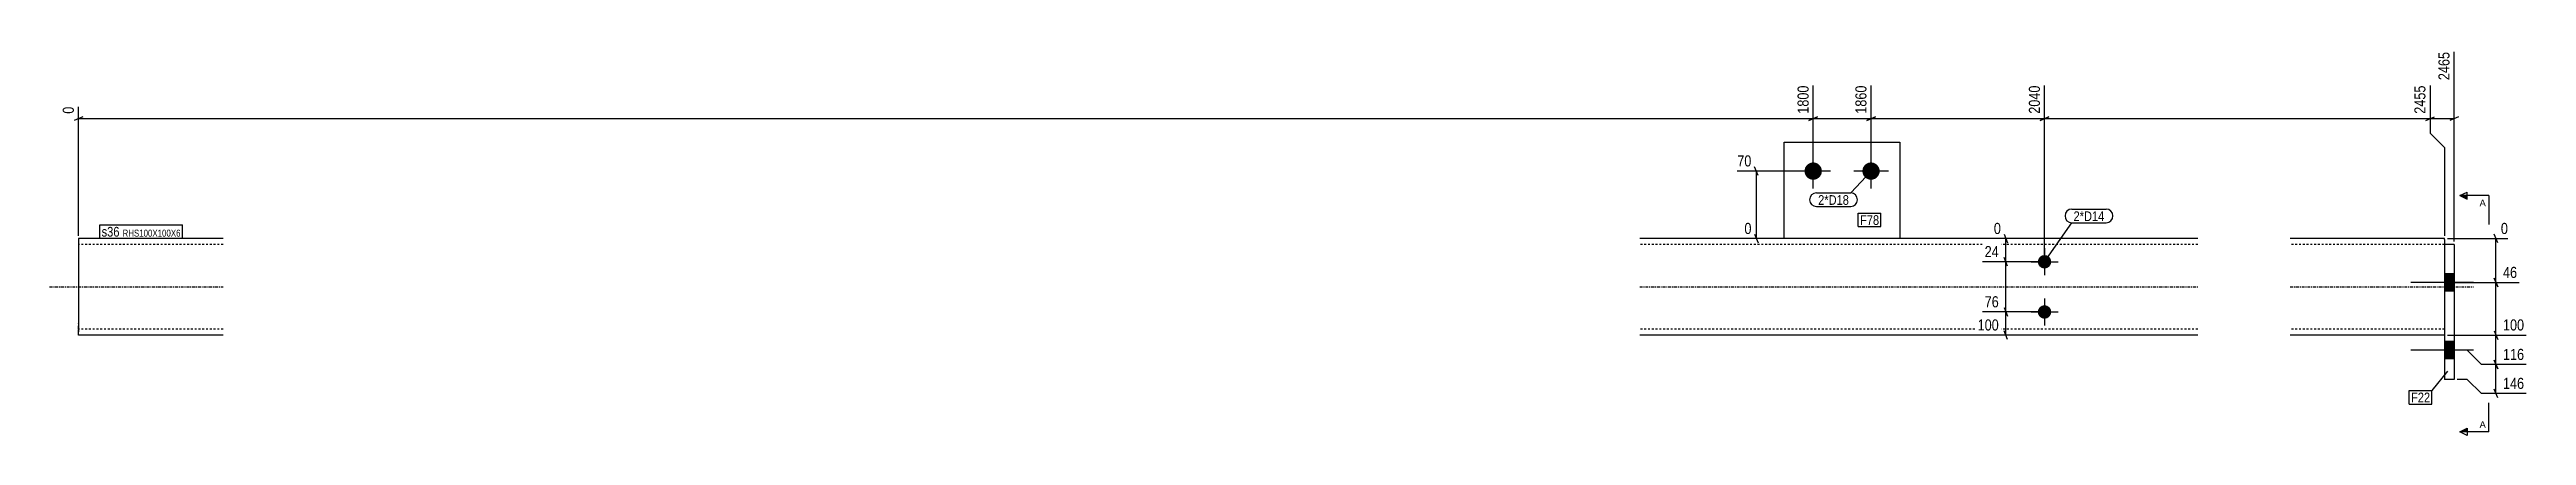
# Model space of a CAD drawing. Header units: millimetres. Extents: x 12 to 24169, y 5 to 905.
# Drawn here: x 21599 to 24169, y 7 to 407 of the extents above; entities that cross this region are included whole.
import ezdxf

# ---------------------------------------------------------------- set-up
doc = ezdxf.new("R2010")
doc.units = ezdxf.units.MM
doc.linetypes.add('DXK_LINE_DOT2', pattern=[3.9198, 1.9599, -1.9599])
doc.linetypes.add('DXK_LINE_DOT3', pattern=[5.9187, 2.979, -0.9799, 0.9799, -0.9799])
for name, color, linetype in [('MÅLSÆTNING', 7, 'Continuous'), ('STÅL', 7, 'Continuous'), ('TEKST', 7, 'Continuous')]:
    doc.layers.add(name, color=color, linetype=linetype)
doc.styles.add('Arial', font='ARIAL.TTF', dxfattribs={"height": 0.2})
doc.styles.add('Arial Narrow', font='ARIALN.TTF', dxfattribs={"height": 0.2})

msp = doc.modelspace()

# ---------------------------------------------------------------- hatches: boundary and pattern name
at = {"layer": 'STÅL', "linetype": 'Continuous'}
for points in [[(23419.8, 281.1), (23420, 282.9), (23420.5, 284.7), (23421.5, 286.3), (23422.7, 287.7), (23424.3, 288.8), (23426, 289.6), (23427.8, 290), (23429.7, 290), (23431.5, 289.6), (23433.3, 288.8), (23434.8, 287.7), (23436, 286.3), (23437, 284.7), (23437.6, 282.9), (23437.8, 281.1), (23437.6, 279.2), (23437, 277.4), (23436, 275.8), (23434.8, 274.4), (23433.3, 273.3), (23431.5, 272.5), (23429.7, 272.1), (23427.8, 272.1), (23426, 272.5), (23424.3, 273.3), (23422.7, 274.4), (23421.5, 275.8), (23420.5, 277.4), (23420, 279.2)], [(23479.8, 281.1), (23480, 282.9), (23480.5, 284.7), (23481.5, 286.3), (23482.7, 287.7), (23484.3, 288.8), (23486, 289.6), (23487.8, 290), (23489.7, 290), (23491.5, 289.6), (23493.3, 288.8), (23494.8, 287.7), (23496, 286.3), (23497, 284.7), (23497.6, 282.9), (23497.8, 281.1), (23497.6, 279.2), (23497, 277.4), (23496, 275.8), (23494.8, 274.4), (23493.3, 273.3), (23491.5, 272.5), (23489.7, 272.1), (23487.8, 272.1), (23486, 272.5), (23484.3, 273.3), (23482.7, 274.4), (23481.5, 275.8), (23480.5, 277.4), (23480, 279.2)], [(23668.8, 194.1, -1), (23668.8, 180.1, -1)], [(24083.8, 174.6), (24083.8, 156.6), (24093.8, 156.6), (24093.8, 174.6)], [(24083.8, 174.6), (24083.8, 156.6), (24093.8, 156.6), (24093.8, 174.6)], [(23668.8, 142.1, -1), (23668.8, 128.1, -1)], [(24083.8, 104.6), (24083.8, 86.6), (24093.8, 86.6), (24093.8, 104.6)], [(24083.8, 104.6), (24083.8, 86.6), (24093.8, 86.6), (24093.8, 104.6)]]:
    msp.add_hatch(color=96, dxfattribs=at).paths.add_polyline_path(points)

# ---------------------------------------------------------------- linework, layer by layer
at = {"layer": 'MÅLSÆTNING', "color": 7, "linetype": 'Continuous'}
for p, q in [((24093.8, 208.1), (24093.8, 404.5)), ((23428.8, 284.1), (23428.8, 369.7)), ((23488.8, 284.1), (23488.8, 369.7)), ((23668.8, 190.1), (23668.8, 369.7)), ((23668.8, 190.1), (23668.8, 369.7)), ((24068.8, 369.7), (24068.8, 320.4)), ((21633.3, 337.2), (21624.3, 333.6)), ((21628.8, 214.1), (21628.8, 347.8)), ((21628.8, 335.4), (23428.8, 335.4)), ((23424.3, 333.6), (23433.3, 337.2)), ((23484.3, 333.6), (23493.3, 337.2)), ((23673.3, 337.2), (23664.3, 333.6)), ((23664.3, 333.6), (23673.3, 337.2)), ((23668.8, 335.4), (24068.8, 335.4)), ((24064.3, 333.6), (24073.3, 337.2)), ((24064.3, 333.6), (24073.3, 337.2)), ((24068.8, 335.4), (24093.8, 335.4)), ((24098.3, 337.2), (24089.3, 333.6)), ((24068.8, 320.4), (24083.8, 305.4)), ((24068.8, 320.4), (24083.8, 305.4)), ((23371.6, 276.6), (23368, 285.6)), ((24083.8, 305.4), (24083.8, 214.1)), ((24083.8, 305.4), (24083.8, 214.1)), ((23425.8, 281.1), (23350, 281.1)), ((23369.8, 211.1), (23369.8, 281.1)), ((23395.8, 211.1), (23357.4, 211.1)), ((23368, 215.6), (23371.6, 206.6)), ((23649.5, 211.1), (23616.2, 211.1)), ((23626.8, 215.6), (23630.4, 206.6)), ((23628.6, 187.1), (23628.6, 211.1)), ((24086.8, 211.1), (24149.7, 211.1)), ((24139, 206.6), (24135.4, 215.6)), ((24137.2, 165.6), (24137.2, 211.1)), ((23665.8, 187.1), (23604.5, 187.1)), ((23665.8, 187.1), (23604.5, 187.1)), ((23630.4, 182.6), (23626.8, 191.6)), ((23630.4, 182.6), (23626.8, 191.6)), ((24086.8, 165.6), (24161.3, 165.6)), ((24086.8, 165.6), (24161.3, 165.6)), ((24135.4, 170.1), (24139, 161.1)), ((24139, 161.1), (24135.4, 170.1)), ((24137.2, 111.1), (24137.2, 165.6)), ((23665.8, 135.1), (23604.5, 135.1)), ((23626.8, 139.6), (23630.4, 130.6)), ((23628.6, 111.1), (23628.6, 135.1)), ((23649.8, 111.1), (23597.2, 111.1)), ((23630.4, 106.6), (23626.8, 115.6)), ((24086.8, 111.1), (24168.6, 111.1)), ((24086.8, 111.1), (24168.6, 111.1)), ((24135.4, 115.6), (24139, 106.6)), ((24135.4, 115.6), (24139, 106.6)), ((24137.2, 80.6), (24137.2, 111.1)), ((24107.2, 95.6), (24086.8, 95.6)), ((24107.2, 95.6), (24086.8, 95.6)), ((24122.2, 80.6), (24107.2, 95.6)), ((24122.2, 80.6), (24107.2, 95.6)), ((24168.6, 80.6), (24122.2, 80.6)), ((24168.6, 80.6), (24122.2, 80.6)), ((24139, 76.1), (24135.4, 85.1)), ((24135.4, 85.1), (24139, 76.1)), ((24137.2, 50.6), (24137.2, 80.6)), ((24107.2, 65.1), (24096.8, 65.1)), ((24122.2, 50.6), (24107.2, 65.1)), ((24139, 46.1), (24135.4, 55.1)), ((24168.6, 50.6), (24122.2, 50.6))]:
    msp.add_line(p, q, dxfattribs=at)
at = {"layer": 'STÅL', "color": 2, "linetype": 'Continuous'}
for p, q in [((23398.8, 311.1), (23518.8, 311.1)), ((23398.8, 211.1), (23398.8, 311.1)), ((23518.8, 311.1), (23518.8, 211.1)), ((21778.8, 211.1), (21628.8, 211.1)), ((21628.8, 211.1), (21628.8, 199.1)), ((23827.8, 211.1), (23248.8, 211.1)), ((24083.8, 211.1), (23923.8, 211.1)), ((24083.8, 210.1), (24083.8, 211.1)), ((24083.8, 210.1), (24083.8, 205.1)), ((21628.8, 199.1), (21628.8, 123.1)), ((24093.8, 205.1), (24083.8, 205.1)), ((24083.8, 205.1), (24083.8, 65.1)), ((24093.8, 205.1), (24093.8, 65.1)), ((21628.8, 123.1), (21628.8, 114.6)), ((21628.8, 112), (21628.8, 114.6)), ((21628.8, 111.1), (21628.8, 112)), ((21778.8, 111.1), (21628.8, 111.1)), ((23827.8, 111.1), (23248.8, 111.1)), ((24083.8, 111.1), (23923.8, 111.1)), ((24093.8, 65.1), (24083.8, 65.1))]:
    msp.add_line(p, q, dxfattribs=at)
at = {"layer": 'STÅL', "color": 96, "linetype": 'Continuous'}
for p, q in [((23428.8, 263.1), (23428.8, 299.1)), ((23488.8, 263.1), (23488.8, 299.1)), ((23446.8, 281.1), (23410.8, 281.1)), ((23506.8, 281.1), (23470.8, 281.1)), ((23654.8, 187.1), (23682.8, 187.1)), ((23668.8, 201.1), (23668.8, 173.1)), ((24114, 165.6), (24049, 165.6)), ((24114, 165.6), (24049, 165.6)), ((24093.8, 174.6), (24083.8, 174.6)), ((24093.8, 174.6), (24083.8, 174.6)), ((24093.8, 156.6), (24083.8, 156.6)), ((24093.8, 156.6), (24083.8, 156.6)), ((23654.8, 135.1), (23682.8, 135.1)), ((23668.8, 149.1), (23668.8, 121.1)), ((24093.8, 104.6), (24083.8, 104.6)), ((24093.8, 104.6), (24083.8, 104.6)), ((24114, 95.6), (24049, 95.6)), ((24114, 95.6), (24049, 95.6)), ((24093.8, 86.6), (24083.8, 86.6)), ((24093.8, 86.6), (24083.8, 86.6))]:
    msp.add_line(p, q, dxfattribs=at)
at = {"layer": 'STÅL', "color": 7, "linetype": 'DXK_LINE_DOT2'}
for p, q in [((23518.8, 211.1), (23398.8, 211.1)), ((21778.8, 205.1), (21628.8, 205.1)), ((23827.8, 205.1), (23248.8, 205.1)), ((24083.8, 205.1), (23923.8, 205.1)), ((24083.8, 205.1), (24083.8, 117.5)), ((21628.8, 118.8), (21628.8, 123.1)), ((21628.8, 118.5), (21628.8, 118.8)), ((21628.8, 117.5), (21628.8, 118.5)), ((21628.8, 117.1), (21628.8, 117.5)), ((21778.8, 117.1), (21628.8, 117.1)), ((21628.8, 114.6), (21628.8, 117.1)), ((23827.8, 117.1), (23248.8, 117.1)), ((24083.8, 117.1), (23923.8, 117.1)), ((24083.8, 117.1), (24083.8, 117.5)), ((24083.8, 117.1), (24083.8, 111.1))]:
    msp.add_line(p, q, dxfattribs=at)
at = {"layer": 'STÅL', "color": 7, "linetype": 'DXK_LINE_DOT3'}
for p, q in [((21598.8, 161.1), (21778.8, 161.1)), ((23248.8, 161.1), (23827.8, 161.1)), ((23923.8, 161.1), (24113.8, 161.1))]:
    msp.add_line(p, q, dxfattribs=at)

# ---------------------------------------------------------------- wipeouts: each hides what was drawn before it
at = {"color": 0}
for points in [[(23497.3, 225.3), (23497.3, 235.8), (23477.4, 235.8), (23477.4, 225.3)], [(23730.9, 229.3), (23730.9, 239.8), (23698.9, 239.8), (23698.9, 229.3)], [(24069, 41.5), (24069, 52), (24049.1, 52), (24049.1, 41.5)]]:
    msp.add_wipeout(points, dxfattribs=at).dxf.layer = 'TEKST'
at = {"color": 0, "linetype": 'Continuous'}
for points in [[(24126.8, 244.4), (24126.8, 251.9), (24120.1, 251.9), (24120.1, 244.4)], [(24126.8, 14.7), (24126.8, 22.2), (24120.1, 22.2), (24120.1, 14.7)]]:
    msp.add_wipeout(points, dxfattribs=at).dxf.layer = 'TEKST'

# ---------------------------------------------------------------- next in the draw order: hatches: boundary and pattern name
at = {"layer": 'TEKST', "linetype": 'Continuous'}
for points in [[(24107.3, 255.7), (24107.3, 251.9), (24099.8, 255.7)], [(24107.3, 14.7), (24107.3, 10.9), (24099.8, 10.9)]]:
    msp.add_hatch(color=30, dxfattribs=at).paths.add_polyline_path(points)

# ---------------------------------------------------------------- next in the draw order: linework, layer by layer
at = {"layer": 'TEKST', "color": 30, "linetype": 'Continuous'}
for p, q in [((24099.8, 255.7), (24107.3, 259.4)), ((24107.3, 251.9), (24107.3, 259.4)), ((24099.8, 255.7), (24107.3, 251.9)), ((24099.8, 10.9), (24107.3, 14.7)), ((24107.3, 7.2), (24099.8, 10.9)), ((24107.3, 14.7), (24107.3, 7.2))]:
    msp.add_line(p, q, dxfattribs=at)
at = {"layer": 'TEKST', "color": 7, "linetype": 'Continuous'}
for p, q in [((24129.8, 255.7), (24099.8, 255.7)), ((24129.8, 10.9), (24099.8, 10.9))]:
    msp.add_line(p, q, dxfattribs=at)

# ---------------------------------------------------------------- next in the draw order: texts
at = {"layer": 'TEKST', "color": 3, "linetype": 'Continuous', "style": 'Arial'}
for p in [(24120.1, 244.4), (24120.1, 14.7)]:
    msp.add_text('A', height=7.16, dxfattribs=at).set_placement(p)

# ---------------------------------------------------------------- next in the draw order: wipeouts: each hides what was drawn before it
at = {"color": 0, "linetype": 'Continuous'}
for points in [[(24091.4, 406.9), (24074.6, 406.9), (24074.6, 372.9), (24091.4, 372.9)], [(23426.4, 372.1), (23409.6, 372.1), (23409.6, 338.1), (23426.4, 338.1)], [(21626.4, 350.2), (21609.6, 350.2), (21609.6, 338.1), (21626.4, 338.1)], [(23367.1, 283.5), (23367.1, 300.3), (23347.6, 300.3), (23347.6, 283.5)], [(23367.1, 213.5), (23367.1, 230.3), (23355, 230.3), (23355, 213.5)], [(23625.9, 213.5), (23625.9, 230.3), (23613.8, 230.3), (23613.8, 213.5)], [(24152.1, 213.5), (24152.1, 230.3), (24139.9, 230.3), (24139.9, 213.5)], [(24161.6, 168), (24161.6, 184.8), (24142.1, 184.8), (24142.1, 168)], [(23623.7, 137.5), (23623.7, 154.3), (23604.3, 154.3), (23604.3, 137.5)], [(24168.9, 113.5), (24168.9, 130.3), (24142.1, 130.3), (24142.1, 113.5)], [(24168.9, 83), (24168.9, 99.8), (24142.1, 99.8), (24142.1, 83)], [(24168.9, 53), (24168.9, 69.8), (24142.1, 69.8), (24142.1, 53)]]:
    msp.add_wipeout(points, dxfattribs=at).dxf.layer = 'MÅLSÆTNING'
at = {"color": 0}
for points in [[(23497.3, 225.3), (23497.3, 235.8), (23477.4, 235.8), (23477.4, 225.3)], [(23730.9, 229.3), (23730.9, 239.8), (23698.9, 239.8), (23698.9, 229.3)], [(21671.3, 213.2), (21671.3, 223.7), (21652.8, 223.7), (21652.8, 213.2)], [(24069, 41.5), (24069, 52), (24049.1, 52), (24049.1, 41.5)]]:
    msp.add_wipeout(points, dxfattribs=at).dxf.layer = 'TEKST'

# ---------------------------------------------------------------- next in the draw order: linework, layer by layer
at = {"layer": 'MÅLSÆTNING', "color": 7, "linetype": 'Continuous'}
for p, q in [((23428.8, 284.1), (23428.8, 369.7)), ((24068.8, 369.7), (24068.8, 320.4)), ((23433.3, 337.2), (23424.3, 333.6)), ((23428.8, 335.4), (23488.8, 335.4))]:
    msp.add_line(p, q, dxfattribs=at)
at = {"layer": 'TEKST', "color": 7, "linetype": 'Continuous'}
for p, q in [((23475.6, 237.6), (23499.1, 237.6)), ((23475.6, 223.5), (23475.6, 237.6)), ((23499.1, 223.5), (23499.1, 237.6)), ((23697.1, 241.6), (23732.7, 241.6)), ((24129.8, 255.7), (24129.8, 225.7)), ((23475.6, 223.5), (23499.1, 223.5)), ((23668.8, 187.1), (23697.1, 227.5)), ((23697.1, 227.5), (23732.7, 227.5)), ((24047.3, 53.8), (24070.8, 53.8)), ((24047.3, 39.7), (24047.3, 53.8)), ((24087, 73.8), (24070.8, 53.8)), ((24070.8, 39.7), (24070.8, 53.8)), ((24047.3, 39.7), (24070.8, 39.7)), ((24129.8, 10.9), (24129.8, 40.9))]:
    msp.add_line(p, q, dxfattribs=at)
for centre, start, end in [((23697.1, 234.6), 90, 270), ((23732.7, 234.6), 270, 90)]:
    msp.add_arc(centre, 7.05, start, end, dxfattribs=at)

# ---------------------------------------------------------------- next in the draw order: texts
at = {"layer": 'MÅLSÆTNING', "color": 3, "linetype": 'Continuous', "style": 'Arial Narrow'}
for s, height, p in [('2465', 11.45, (24089, 375.3)), ('1800', 11.45, (23424, 340.5)), ('0', 11.5, (21624, 340.5))]:
    msp.add_text(s, height=height, rotation=90.0002, dxfattribs=at).set_placement(p)
for s, height, p in [('70', 11.45, (23350, 285.9)), ('0', 11.5, (23357.4, 215.9)), ('0', 11.5, (23616.2, 215.9)), ('0', 11.5, (24142.3, 215.9)), ('46', 11.45, (24144.5, 170.4)), ('100', 11.45, (24144.5, 115.9)), ('116', 11.45, (24144.5, 85.4)), ('146', 11.45, (24144.5, 55.4))]:
    msp.add_text(s, height=height, dxfattribs=at).set_placement(p)
at = {"layer": 'TEKST', "color": 3, "style": 'Arial Narrow'}
for s, p in [('F78', (23477.4, 225.3)), ('2*D14', (23698.9, 229.3)), ('F22', (24049.1, 41.5))]:
    msp.add_text(s, height=10.02, dxfattribs=at).set_placement(p)

# ---------------------------------------------------------------- next in the draw order: wipeouts: each hides what was drawn before it
at = {"color": 0, "linetype": 'Continuous'}
msp.add_wipeout([(23623.7, 113.5), (23623.7, 130.3), (23597, 130.3), (23597, 113.5)], dxfattribs=at).dxf.layer = 'MÅLSÆTNING'
at = {"color": 0}
msp.add_wipeout([(21671.3, 213.2), (21671.3, 223.7), (21652.8, 223.7), (21652.8, 213.2)], dxfattribs=at).dxf.layer = 'TEKST'

# ---------------------------------------------------------------- next in the draw order: linework, layer by layer
at = {"layer": 'MÅLSÆTNING', "color": 7, "linetype": 'Continuous'}
for p, q in [((23628.6, 135.1), (23628.6, 187.1)), ((23665.8, 135.1), (23604.5, 135.1)), ((23626.8, 139.6), (23630.4, 130.6))]:
    msp.add_line(p, q, dxfattribs=at)
at = {"layer": 'TEKST', "color": 7, "linetype": 'Continuous'}
msp.add_line((21651, 211.4), (21651, 225.5), dxfattribs=at)

# ---------------------------------------------------------------- next in the draw order: texts
at = {"layer": 'MÅLSÆTNING', "color": 3, "linetype": 'Continuous', "style": 'Arial Narrow'}
for s, p in [('76', (23606.7, 139.9)), ('100', (23599.4, 115.9))]:
    msp.add_text(s, height=11.45, dxfattribs=at).set_placement(p)

# ---------------------------------------------------------------- next in the draw order: wipeouts: each hides what was drawn before it
at = {"color": 0, "linetype": 'Continuous'}
for points in [[(23486.4, 372.1), (23469.6, 372.1), (23469.6, 338.1), (23486.4, 338.1)], [(24066.4, 372.1), (24049.6, 372.1), (24049.6, 338.1), (24066.4, 338.1)]]:
    msp.add_wipeout(points, dxfattribs=at).dxf.layer = 'MÅLSÆTNING'
at = {"color": 0}
for points in [[(23465.9, 246.1), (23465.9, 256.6), (23433.9, 256.6), (23433.9, 246.1)], [(21734.8, 213.2), (21734.8, 220.7), (21674.5, 220.7), (21674.5, 213.2)]]:
    msp.add_wipeout(points, dxfattribs=at).dxf.layer = 'TEKST'

# ---------------------------------------------------------------- next in the draw order: linework, layer by layer
at = {"layer": 'MÅLSÆTNING', "color": 7, "linetype": 'Continuous'}
for p, q in [((23488.8, 284.1), (23488.8, 369.7)), ((23493.3, 337.2), (23484.3, 333.6)), ((23488.8, 335.4), (23668.8, 335.4))]:
    msp.add_line(p, q, dxfattribs=at)

# ---------------------------------------------------------------- next in the draw order: texts
at = {"layer": 'MÅLSÆTNING', "color": 3, "linetype": 'Continuous', "style": 'Arial Narrow'}
for s, p in [('1860', (23484, 340.5)), ('2455', (24064, 340.5))]:
    msp.add_text(s, height=11.45, rotation=90.0002, dxfattribs=at).set_placement(p)

# ---------------------------------------------------------------- next in the draw order: wipeouts: each hides what was drawn before it
at = {"color": 0, "linetype": 'Continuous'}
msp.add_wipeout([(23623.7, 189.5), (23623.7, 206.3), (23604.3, 206.3), (23604.3, 189.5)], dxfattribs=at).dxf.layer = 'MÅLSÆTNING'
at = {"color": 0}
for points in [[(23465.9, 246.1), (23465.9, 256.6), (23433.9, 256.6), (23433.9, 246.1)], [(21734.8, 213.2), (21734.8, 220.7), (21674.5, 220.7), (21674.5, 213.2)]]:
    msp.add_wipeout(points, dxfattribs=at).dxf.layer = 'TEKST'

# ---------------------------------------------------------------- next in the draw order: linework, layer by layer
at = {"layer": 'TEKST', "color": 7, "linetype": 'Continuous'}
for p, q in [((23432.1, 258.4), (23467.7, 258.4)), ((23488.8, 281.1), (23467.7, 258.4)), ((23432.1, 244.3), (23467.7, 244.3)), ((21651, 225.5), (21736.6, 225.5)), ((21651, 211.4), (21736.6, 211.4)), ((21736.6, 211.4), (21736.6, 225.5))]:
    msp.add_line(p, q, dxfattribs=at)
for centre, start, end in [((23432.1, 251.4), 90, 270), ((23467.7, 251.4), 270, 90)]:
    msp.add_arc(centre, 7.05, start, end, dxfattribs=at)

# ---------------------------------------------------------------- next in the draw order: texts
at = {"layer": 'MÅLSÆTNING', "color": 3, "linetype": 'Continuous', "style": 'Arial Narrow'}
msp.add_text('24', height=11.45, dxfattribs=at).set_placement((23606.7, 191.9))
at = {"layer": 'TEKST', "color": 3, "style": 'Arial Narrow'}
for s, height, p in [('2*D18', 10.02, (23433.9, 246.1)), ('s36', 10.02, (21652.8, 213.2)), ('RHS100X100X6', 7.158, (21674.5, 213.2))]:
    msp.add_text(s, height=height, dxfattribs=at).set_placement(p)

# ---------------------------------------------------------------- next in the draw order: wipeouts: each hides what was drawn before it
at = {"color": 0, "linetype": 'Continuous'}
msp.add_wipeout([(23666.4, 372.1), (23649.6, 372.1), (23649.6, 338.1), (23666.4, 338.1)], dxfattribs=at).dxf.layer = 'MÅLSÆTNING'

# ---------------------------------------------------------------- next in the draw order: texts
at = {"layer": 'MÅLSÆTNING', "color": 3, "linetype": 'Continuous', "style": 'Arial Narrow'}
msp.add_text('2040', height=11.45, rotation=90.0002, dxfattribs=at).set_placement((23664, 340.5))

doc.saveas('drawing.dxf')
